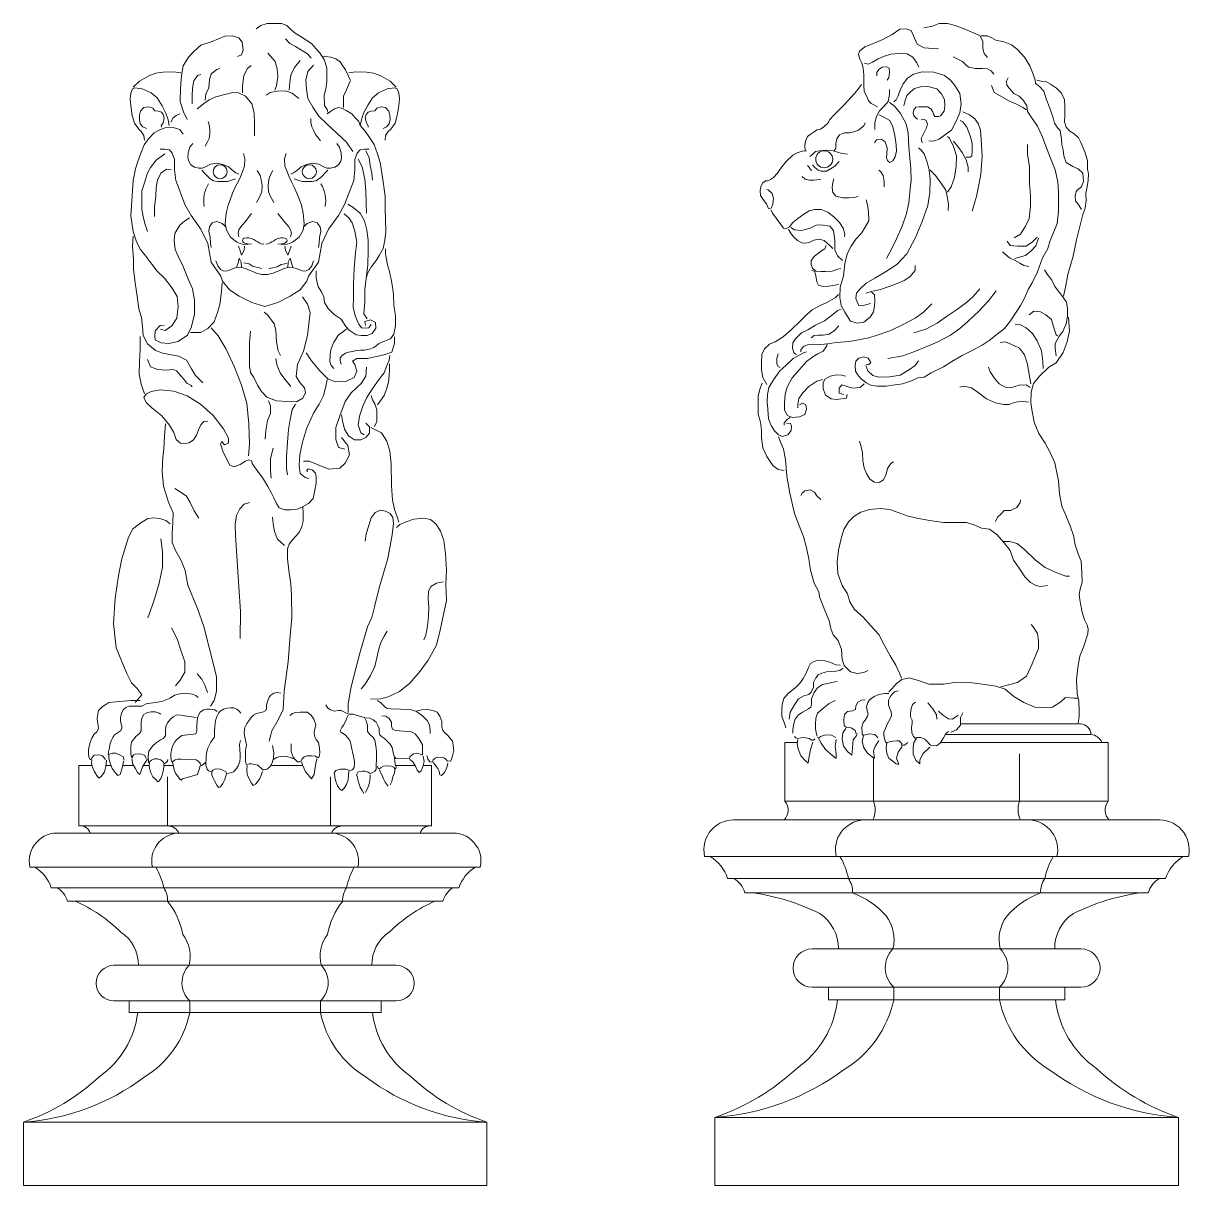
# Model space of a CAD drawing. Extents: x 23259 to 24153, y 21358 to 22248.
import ezdxf

# ---------------------------------------------------------------- set-up
doc = ezdxf.new("R2010")
doc.units = 0
doc.header["$MEASUREMENT"] = 0
doc.layers.add('www.cadpirate.com', color=7, linetype='CONTINUOUS', lineweight=5)

# ---------------------------------------------------------------- blocks, each defined once
blk = doc.blocks.new('A$C6BB95B9E')
at = {"layer": 'www.cadpirate.com'}
for p, q in [((809.57, 353.57), (717.82, 353.57)), ((817.67, 345.48), (706.14, 345.48)), ((583.25, 294.34), (583.25, 339.23)), ((592.71, 339.23), (583.25, 339.23)), ((661.25, 339.23), (660.85, 339.23)), ((830.91, 339.23), (702.3, 339.23)), ((830.91, 294.34), (830.91, 339.23)), ((651.13, 294.34), (651.13, 327.55)), ((763.03, 294.34), (763.03, 330.72)), ((42.5, 275.44), (42.5, 321.78)), ((52.47, 321.78), (42.5, 321.78)), ((67.14, 321.78), (63.14, 321.78)), ((84.33, 321.78), (76.12, 321.78)), ((96.43, 321.78), (91.96, 321.78)), ((114.76, 321.78), (107.55, 321.78)), ((110.41, 275.44), (110.41, 312.99)), ((179.76, 321.78), (179.84, 321.78)), ((189.41, 321.78), (214.07, 321.78)), ((235.26, 275.44), (235.26, 312.99)), ((284.92, 321.78), (299.96, 321.78)), ((306.17, 321.78), (312.5, 321.78)), ((312.5, 275.44), (312.5, 321.78)), ((707.08, 294.34), (583.25, 294.34)), ((707.08, 294.34), (830.91, 294.34)), ((707.08, 280), (546.75, 280)), ((707.08, 280), (867.41, 280)), ((177.5, 269.84), (28.26, 269.84)), ((177.5, 275.44), (42.5, 275.44)), ((177.5, 275.44), (312.5, 275.44)), ((177.5, 269.84), (326.74, 269.84)), ((707.08, 252.11), (521.77, 252.11)), ((707.08, 252.11), (892.39, 252.11)), ((177.5, 243.89), (5.01, 243.89)), ((177.5, 243.89), (349.99, 243.89)), ((707.08, 235.23), (539.4, 235.23)), ((707.08, 235.23), (874.76, 235.23)), ((177.5, 228.17), (21.42, 228.17)), ((177.5, 228.17), (333.58, 228.17)), ((707.08, 224.22), (552.62, 224.22)), ((707.08, 224.22), (861.54, 224.22)), ((177.5, 217.93), (33.73, 217.93)), ((177.5, 217.93), (321.27, 217.93)), ((707.08, 181.28), (604.15, 181.28)), ((707.08, 181.28), (810.01, 181.28)), ((177.5, 168.74), (69.42, 168.74)), ((177.5, 168.74), (285.58, 168.74)), ((707.08, 151.93), (604.15, 151.93)), ((616.52, 142.39), (616.52, 151.93)), ((666.57, 142.39), (666.57, 151.93)), ((707.08, 151.93), (810.01, 151.93)), ((747.59, 142.39), (747.59, 151.93)), ((797.63, 142.39), (797.63, 151.93)), ((177.5, 141.42), (69.42, 141.42)), ((80.93, 132.54), (80.93, 141.42)), ((127.51, 132.54), (127.51, 141.42)), ((177.5, 141.42), (285.58, 141.42)), ((227.49, 132.54), (227.49, 141.42)), ((274.07, 132.54), (274.07, 141.42)), ((707.08, 142.39), (616.52, 142.39)), ((707.08, 142.39), (797.63, 142.39)), ((177.5, 132.54), (80.93, 132.54)), ((177.5, 132.54), (274.07, 132.54)), ((177.5, 48.66), (0, 48.66)), ((0, 48.66), (0, 0)), ((177.5, 48.66), (355, 48.66)), ((355, 48.66), (355, 0)), ((884.58, 52.28), (529.58, 52.28)), ((529.58, 52.28), (529.58, 0)), ((884.58, 0), (884.58, 52.28)), ((0, 0), (177.5, 0)), ((355, 0), (177.5, 0)), ((529.58, 0), (884.58, 0))]:
    blk.add_line(p, q, dxfattribs=at)
for points in [[(178.27, 885.8), (181.93, 888.24), (186.61, 890), (192.71, 890), (197.8, 890), (201.67, 888.38), (205.18, 884.93), (208.18, 882.55), (212.04, 880.31), (217.13, 876.86), (220.59, 874.62), (224.25, 870.56), (226.69, 867.71), (230.36, 862.22), (232.39, 855.92), (232.39, 851.45), (232.39, 845.35), (231.99, 841.08), (230.36, 834.77), (230.56, 827.05), (232.6, 824), (233.21, 821.97)], [(654.15, 826.07), (649.28, 828.61), (647.34, 830.71), (646.05, 834.1), (643.95, 837.81), (643.63, 842.65), (643.63, 847.98), (643.69, 850.68), (643.28, 855.57), (642.06, 859.64), (640.64, 862.49), (639.62, 866.15), (640.43, 868.8), (644.51, 872.05), (648.99, 873.88), (658.35, 877.55), (665.28, 881.41), (671.19, 885.48), (676.07, 885.69), (679.94, 884.46), (682.59, 878.56), (684.63, 874.09), (689.92, 871.24), (696.44, 870.63), (700.92, 870.42)], [(689.74, 886.54), (696.26, 887.96), (701.35, 890), (707.66, 890), (713.57, 888.37), (719.88, 886.13), (727.62, 882.67), (732.92, 880.44), (734.95, 876.16), (734.95, 870.67), (735.77, 866.8), (738.41, 863.75)], [(125.52, 816.3), (122.67, 822.31), (120.14, 830.21), (120.46, 840.01), (121.09, 850.12), (122.36, 857.39), (126.47, 864.03), (130.58, 868.45), (135.96, 873.19), (144.5, 876.04), (154.31, 880.15), (160, 880.46), (165.06, 878.88), (167.59, 875.72), (168.23, 869.72), (166.96, 865.93), (164.11, 864.66)], [(200.74, 878.25), (204.15, 874.55), (208.43, 872.27), (217.54, 866.58), (220.39, 863.45)], [(733.56, 880.45), (738.18, 880.45), (741.78, 878.91), (745.37, 876.86), (750.51, 876.09), (756.67, 873.52), (761.29, 869.93), (766.68, 864.03), (770.79, 857.36), (773.36, 851.2), (774.9, 846.58), (775.16, 844.02), (778.24, 841.71), (781.58, 838.12), (783.37, 832.22), (786.2, 825.03), (788.77, 817.59), (789.79, 813.49), (792.36, 809.64), (794.16, 807.84), (795.18, 801.17), (795.44, 797.33), (796.49, 793.16), (796.75, 788.54), (798.55, 783.41), (803.68, 780.33), (807.79, 778.54), (811.39, 775.2), (811.9, 769.04), (810.36, 764.94), (807.28, 762.63), (806.27, 761.21), (805.45, 757.75), (805.78, 754.12), (808.42, 750.82), (810.4, 747.35)], [(192.58, 838.74), (193.85, 842.22), (194.8, 849.17), (194.48, 855.18), (192.9, 860.87), (187.21, 867.19)], [(203.66, 838.74), (203.97, 845.06), (204.92, 850.44), (207.77, 856.13), (211.88, 861.5)], [(228.53, 864.97), (235.59, 864.1), (239.4, 862.83), (242.58, 860.45), (243.85, 858.55), (246.71, 854.42), (249.09, 849.66), (250.2, 846.65)], [(644.32, 859.41), (647, 858.83), (650.26, 860.36), (654.67, 862.85), (659.46, 864.77), (664.45, 866.49), (670.58, 866.88), (676.91, 866.68), (681.32, 864), (684.39, 859.79), (685.92, 856.53)], [(712.23, 864.36), (715.67, 862.64), (719.28, 860.75), (721.51, 858.52), (723.91, 856.46), (729.24, 855.43), (734.56, 855.43), (738.51, 855.26), (741.26, 853.54), (743.32, 850.97)], [(84.11, 841.07), (88.88, 845.65), (96.02, 849.86), (101.52, 851.87), (107.02, 852.61), (115.08, 852.97), (120.58, 852.24)], [(129.32, 828.31), (129.32, 834.32), (129.63, 840.32), (130.58, 846.01), (133.43, 850.12), (135.96, 850.75)], [(139.12, 831.16), (139.76, 835.9), (141.97, 840.64), (142.6, 846.96), (143.87, 851.39), (148.3, 854.55), (150.51, 855.49)], [(167.91, 836.85), (167.91, 842.22), (168.86, 850.12), (171.71, 855.49), (174.55, 857.71)], [(222.33, 858), (217.9, 853.2), (216.42, 846.56), (216.79, 839.54), (217.9, 832.53), (221.6, 825.89), (226.4, 818.87), (232.31, 812.97), (240.07, 805.96), (247.46, 798.94), (252.26, 791.93)], [(285.64, 841.07), (280.87, 845.65), (273.73, 849.86), (268.23, 851.87), (262.73, 852.61), (254.67, 852.97), (249.17, 852.24)], [(653.71, 849.83), (653.71, 852.32), (655.25, 854.62), (657.74, 856.53), (661.19, 856.72), (663.11, 855.57), (663.3, 852.7), (662.72, 848.49), (661.57, 846.38)], [(666.58, 829.85), (668.51, 831.4), (670.07, 834.49), (671.62, 838.95), (673.94, 843.79), (677.24, 848.05), (681.7, 851.15), (688.48, 852.89), (697.21, 852.7), (705.54, 850.18), (710, 846.5), (713.3, 842.44), (717.17, 836.24), (718.14, 828.49), (717.17, 821.52), (714.65, 815.51), (710.78, 808.15), (704.38, 803.5), (701.28, 801.37), (697.01, 799.82), (693.52, 800.02)], [(92.72, 800.43), (92.36, 804.09), (90.26, 807.09), (88.37, 809.09), (85.07, 813.45), (83.42, 819.34), (82.24, 826.99), (81.77, 832.29), (82.28, 836.49), (83.56, 839.97), (85.39, 840.52), (91.08, 839.97), (97.86, 836.86), (102.44, 833.02), (106.28, 826.79), (109.22, 821.12), (110.87, 816.17), (111.78, 811.78)], [(245.28, 825.55), (245.12, 829.67), (245.28, 834.27), (247.5, 839.19), (249.41, 843.95), (250.52, 846.17)], [(277.03, 800.43), (277.39, 804.09), (279.49, 807.09), (281.38, 809.09), (284.68, 813.45), (286.33, 819.34), (287.51, 826.99), (287.98, 832.29), (287.47, 836.49), (286.19, 839.97), (284.35, 840.52), (278.67, 839.97), (271.89, 836.86), (267.31, 833.02), (263.47, 826.79), (260.53, 821.12), (258.88, 816.17), (257.97, 811.78)], [(641.97, 843.16), (638.28, 838.23), (634.27, 833.61), (628.42, 827.46), (620.4, 819.45), (617.63, 816.37), (616.09, 813.6), (613.01, 810.83), (610.54, 808.98), (607.77, 808.37), (605.61, 806.83), (602.53, 804.98), (600.68, 803.44), (599.14, 799.75), (598.53, 796.36), (598.84, 792.36)], [(754.15, 848.39), (752.94, 845.65), (753.29, 842.73), (755.01, 840.33), (758.61, 836.21), (762.56, 834.32), (765.83, 831.23), (768.58, 826.77), (769.09, 822.48), (772.01, 818.01), (776.82, 811.15), (780.14, 804.2), (782.72, 796.82), (784.78, 791.33), (787.19, 785.49), (790.28, 777.77), (792.17, 768.67), (792.69, 760.69), (792.69, 745.93), (791.83, 736.83), (789.6, 731.68), (786.51, 723.79), (784.62, 717.61), (780.66, 710.48), (776.71, 699.67), (772.59, 691.43), (769.5, 686.11), (766.73, 679.69), (763.81, 674.03), (759.86, 668.02), (756.08, 662.19), (751.45, 656.35), (745.78, 651.89), (739.76, 647.26), (734.22, 643.57), (727.18, 639.63), (719.11, 635.68), (711.2, 631.04), (704.68, 626.92), (695.23, 622.29), (689.9, 619.03), (685.09, 618.69), (680.28, 616.28), (673.24, 613.88), (667.74, 613.19), (660.77, 612.12), (654.24, 612.12), (649.6, 612.81), (645.48, 614.7), (641.36, 617.96), (638.78, 621.05), (637.41, 623.8), (637.06, 627.91), (637.58, 631.35), (639.81, 633.58), (643.59, 634.61), (647.03, 633.58), (649.09, 630.32), (647.37, 628.6), (645.48, 628.77)], [(674.33, 826.75), (674.72, 828.88), (675.49, 831.78), (676.66, 834.69), (679.18, 837.21), (682.47, 840.11), (687.12, 841.27), (692.75, 841.66), (699.53, 839.92), (703.21, 836.04), (705.54, 831.59), (705.74, 826.94), (705.15, 822.68), (702.44, 819.19), (701.08, 818.61), (697.98, 818.61), (697.21, 819.97), (696.43, 822.29), (695.27, 824.42), (692.55, 825.97), (689.84, 826.17), (685.96, 826.17), (683.44, 825.78), (681.89, 823.84), (681.5, 821.52), (682.08, 819.19), (683.44, 817.64), (684.8, 816.67)], [(741.45, 842.38), (743.39, 836.94), (748.06, 834.61), (754.67, 830.72), (760.11, 828.39), (765.55, 825.67), (768.28, 823.73)], [(776.28, 846.54), (779.46, 845.79), (783.03, 845.41), (786.78, 843.35), (791.28, 840.35), (795.03, 836.42), (797.47, 831.36), (797.65, 826.3), (797.65, 819.75), (797.47, 814.69), (798.78, 810.56), (801.4, 807.38), (804.78, 805.32), (807.99, 802.42), (809.87, 798.67), (812.87, 791.74), (814.93, 784.99), (815.12, 778.44), (815.68, 774.69), (815.49, 769.82), (814.74, 764.76), (813.62, 760.08), (813.99, 754.08), (813.24, 748.46), (811.37, 743.59), (808.74, 732.42), (806.68, 724.18), (804.05, 711.63), (802.18, 705.54), (799.93, 697.67), (798.05, 687.93), (796.74, 681)], [(133.11, 824.52), (137.86, 828.31), (142.29, 831.47), (147.35, 833.69), (154.31, 835.58), (160.32, 837.16), (164.75, 836.85), (170.12, 834.32), (174.87, 828.31), (176.77, 821.36), (177.08, 812.83), (177.08, 803.98)], [(185.94, 834.95), (189.1, 837.16), (194.48, 838.11), (200.81, 838.43), (205.87, 836.53), (210.93, 832.42)], [(652.18, 808.64), (652.18, 814.01), (653.33, 818.6), (655.63, 823.01), (659.08, 826.46), (662.34, 830.29), (663.3, 835.46), (663.3, 839.48)], [(94.26, 809.45), (91.55, 810.86), (89.55, 813.1), (88.84, 816.28), (89.08, 819.81), (89.79, 822.87), (92.38, 825.58), (95.8, 826.05), (99.1, 824.99), (100.63, 822.99), (103.46, 822.87), (105.7, 822.05), (107.11, 820.16), (107.94, 817.45), (106.99, 813.92), (105.58, 811.45), (105.7, 810.39)], [(232.57, 820.63), (235.27, 822.53), (238.29, 824.59), (241.47, 825.55), (244.32, 824.75), (247.34, 823.17), (251.47, 820.79), (254.17, 817.61), (256.87, 814.76)], [(275.49, 809.45), (278.2, 810.86), (280.2, 813.1), (280.91, 816.28), (280.67, 819.81), (279.96, 822.87), (277.37, 825.58), (273.95, 826.05), (270.65, 824.99), (269.12, 822.99), (266.29, 822.87), (264.05, 822.05), (262.64, 820.16), (261.81, 817.45), (262.76, 813.92), (264.17, 811.45), (264.05, 810.39)], [(663.3, 829.33), (667.13, 826.65), (671.73, 820.9), (676.14, 813.05), (677.68, 806.15), (678.27, 795.55), (679.03, 786.74), (679.61, 778.5), (679.99, 769.69), (679.42, 765.86), (678.08, 752.54), (676.35, 744.3), (673.09, 734.73), (668.68, 724.96), (665.21, 717.56), (661, 709.9)], [(113.01, 814.39), (114.77, 817.57), (117.13, 819.46), (119.72, 820.63)], [(141.63, 814.84), (142.35, 812.2), (142.83, 808.83), (142.83, 805.47), (142.35, 801.87), (140.91, 799.23), (139.23, 795.87)], [(220.2, 817.24), (220.2, 814.12), (220.92, 810.76), (222.12, 808.11), (223.81, 804.99), (225.97, 802.11), (227.65, 799.95)], [(256.87, 814.76), (257.97, 811.78), (261.75, 807.34), (265.1, 802.71), (268.58, 797.31), (271.28, 790.1), (273.34, 783.54), (275.33, 770.38), (277.12, 757.56), (277.12, 747.18), (277.37, 740.24), (277.49, 730.28), (276.9, 723.95), (275.5, 717.51), (272.56, 712.23), (270.1, 708.42), (266.7, 703.73), (263.65, 698.46), (262.83, 695.77)], [(621.08, 792.46), (622.25, 794.47), (622.25, 798), (622.93, 801.52), (624.94, 804.55), (628.97, 806.06), (632.67, 806.06), (635.86, 806.9), (639.73, 808.24), (643.59, 811.6), (644.77, 813.95)], [(655.53, 819.91), (659.6, 817.97), (663.67, 815.65), (665.8, 810.81), (667.55, 804.03), (668.51, 796.86), (668.71, 792.21), (667.74, 787.76), (665.92, 784.73), (663.36, 783.45), (661.83, 784.97), (660.95, 786.98), (661.34, 789.89), (661.54, 794.73), (659.98, 799.38), (656.88, 801.32), (653.39, 800.74), (651.84, 798.61)], [(687.51, 816.09), (689.45, 816.67), (691.39, 815.51), (692.55, 813.19), (691.78, 809.9), (690.42, 807.57), (688.87, 804.47), (687.71, 801.76), (688.29, 798.47)], [(717.46, 815.73), (719.63, 814.64), (722.7, 810.5), (725.22, 803.82), (726.67, 798.23), (726.67, 792.28), (726.31, 788.68), (725.22, 787.6), (723.06, 787.42), (722.16, 787.42)], [(719.45, 822.22), (724.68, 820.05), (728.65, 816.99), (731.36, 813.2), (732.98, 808.15), (733.53, 801.3), (734.25, 788.32), (733.35, 774.61), (731.72, 766.32), (730.1, 757.3), (728.47, 752.25), (726.67, 746.3)], [(105.06, 655.74), (108.7, 654.77), (113.8, 658.41), (117.44, 664.23), (118.65, 673.2), (117.68, 680.72), (114.04, 687.27), (108.21, 694.79), (102.39, 700.36), (98.43, 705.48), (93.77, 711.85), (89.84, 716.76), (86.65, 722.64), (84.19, 730.74), (82.23, 742.51), (84.19, 769.72), (85.91, 778.55), (87.58, 784.3), (89.61, 789.87), (92.52, 796.95), (95.81, 801.5), (100.24, 806.06), (104.04, 808.21), (108.35, 810.11), (114.68, 810.23), (119.87, 808.84), (122.4, 805.05)], [(129.73, 798.12), (127.62, 795.32), (126.22, 790.89), (125.99, 786.92), (126.69, 784.35), (128.32, 781.55), (131.13, 779.92), (134.4, 778.99), (136.97, 778.99), (139.01, 779.87), (143.37, 782.12), (148.48, 783.02), (152.84, 781.82), (157.04, 780.02), (160.65, 777.17), (162.75, 775.52), (165.01, 774.62)], [(240.02, 798.12), (242.13, 795.32), (243.53, 790.89), (243.76, 786.92), (243.06, 784.35), (241.42, 781.55), (238.62, 779.92), (235.35, 778.99), (232.78, 778.99), (230.74, 779.87), (226.38, 782.12), (221.27, 783.02), (216.91, 781.82), (212.71, 780.02), (209.1, 777.17), (207, 775.52), (204.74, 774.62)], [(707.87, 760.71), (710.58, 764.86), (713.11, 771.89), (714.37, 780.37), (714.55, 788.66), (712.38, 795.7), (709.32, 802.01), (707.69, 803.27)], [(712.41, 799.68), (715.66, 795.71), (718.91, 791.02), (722.16, 785.61), (723.6, 779.84), (723.6, 776.24)], [(769.05, 797.31), (769.05, 789.93), (770.61, 780.22), (770.61, 767.39), (771.39, 758.07), (771.39, 749.91), (770.22, 740.59), (767.5, 734.76), (763.61, 728.54), (758.94, 725.82)], [(108.35, 790.16), (101.78, 785.35), (97.4, 779.66), (94.77, 774.84), (93.02, 768.72), (90.83, 761.71), (90.83, 755.15), (90.83, 747.71), (91.71, 742.02), (93.02, 736.77), (95.21, 730.64)], [(104.85, 793.66), (108.35, 793.66), (111.86, 793.22), (114.05, 790.6), (115.8, 785.78), (115.8, 777.91), (116.67, 769.59), (119.3, 763.03), (123.68, 751.21), (128.5, 742.9), (135.95, 732.39), (141.2, 721.45), (143.83, 707.01), (151.28, 696.51), (152.59, 692.57), (157.85, 686.01), (165.29, 681.19), (174.93, 676.38), (184.87, 673.07)], [(168.55, 790.34), (169.71, 786.27), (169.42, 780.74), (167.97, 776.95), (166.27, 772.49), (164.48, 768.69), (162.58, 765), (160.2, 759.89), (158.53, 755.72), (156.82, 750.82), (155.34, 744.54), (154.6, 736.6), (155.53, 731.63), (158.62, 726.21), (163.6, 722.54), (166, 721.38), (169.53, 720.46), (172.24, 720.62)], [(264.9, 793.66), (261.4, 793.66), (257.89, 793.22), (255.7, 790.6), (253.95, 785.78), (253.95, 777.91), (253.08, 769.59), (250.45, 763.03), (246.07, 751.21), (241.25, 742.9), (233.8, 732.39), (228.55, 721.45), (225.92, 707.01), (218.47, 696.51), (217.16, 692.57), (211.9, 686.01), (204.46, 681.19), (194.82, 676.38), (184.87, 673.07)], [(201.2, 790.34), (200.04, 786.27), (200.33, 780.74), (201.78, 776.95), (203.48, 772.49), (205.27, 768.69), (207.17, 765), (209.55, 759.89), (211.22, 755.72), (212.93, 750.82), (214.41, 744.54), (215.15, 736.6), (214.22, 731.63), (211.13, 726.21), (206.15, 722.54), (203.75, 721.38), (200.22, 720.46), (197.5, 720.62)], [(262.21, 792.32), (264.79, 787.15), (265.5, 781.28), (266.91, 775.41), (267.38, 770.01)], [(599.74, 792.4), (596.41, 792.08), (592.59, 790.81), (589.41, 789.06), (584.32, 784.14), (580.19, 779.06), (577.65, 775.24), (574.47, 772.07), (572.24, 770.32), (570.02, 769.37), (568.27, 769.37), (566.36, 767.78), (564.77, 765.08), (564.3, 762.06), (564.45, 758.09), (566.52, 755.07), (569.06, 751.74), (570.81, 748.24), (572.72, 748.4), (573.99, 751.58), (574.47, 755.87), (573.52, 759.84), (570.34, 762.54), (569.38, 762.7)], [(602.26, 787.93), (604.61, 789.94), (606.8, 791.95), (609.82, 792.46), (615.2, 792.96), (620.24, 792.46), (626.79, 790.28), (631.16, 789.77)], [(648.87, 675.6), (646.06, 674.76), (642.41, 673.64), (639.89, 673.92), (638.49, 676.72), (637.64, 679.52), (638.21, 683.45), (641.01, 686.81), (645.5, 691.02), (652.23, 694.94), (660.37, 699.71), (669.07, 705.31), (676.64, 713.44), (683.38, 726.06), (688.43, 738.39), (692.64, 750.45), (694.32, 760.54), (694.6, 770.91), (693.8, 777.66), (692.17, 783.79), (690.01, 790.11), (687.66, 792.99), (685.67, 794.79)], [(113.17, 777.91), (109.67, 778.34), (105.29, 775.28), (102.66, 770.03), (101.78, 764.34), (101.34, 757.34), (100.47, 749.46), (100.47, 742.02)], [(256.33, 785.98), (259.39, 780.11), (261.5, 770.71), (262.21, 761.79), (262.44, 752.4), (262.68, 744.65)], [(600.58, 781.21), (601.59, 780.2), (602.93, 778.19), (603.94, 777.35)], [(604.44, 781.55), (606.12, 779.53), (608.64, 777.52), (611, 776.85), (615.03, 776.85), (618.22, 778.53), (621.41, 780.71), (624.77, 784.23)], [(694.34, 777.84), (698.67, 773.52), (703.18, 767.03), (706.43, 762.34), (707.51, 757.47), (708.59, 751.52), (708.23, 746.65)], [(136.61, 777.62), (138.86, 775.22), (140.97, 772.97), (142.92, 771.16), (145.62, 769.51), (148.93, 768.91), (152.24, 768.91), (156.29, 768.91), (158.7, 769.66), (162.45, 770.86)], [(179.15, 777.28), (181.27, 773.62), (182.23, 770.54), (182.81, 765.92), (182.62, 761.1), (181.07, 757.45), (178.57, 752.82)], [(191.16, 777.28), (189.04, 773.62), (188.08, 770.54), (187.5, 765.92), (187.69, 761.1), (189.23, 757.45), (191.74, 752.82)], [(233.14, 777.62), (230.89, 775.22), (228.78, 772.97), (226.83, 771.16), (224.12, 769.51), (220.82, 768.91), (217.51, 768.91), (213.46, 768.91), (211.05, 769.66), (207.3, 770.86)], [(596.38, 772.82), (598.73, 770.64), (601.76, 769.96), (605.28, 769.96), (607.8, 770.13), (610.83, 770.64)], [(620.83, 771.06), (619.92, 768.1), (619.47, 764.24), (619.92, 760.37), (622.2, 757.64), (627.66, 756.51), (632.21, 756.28), (636.76, 756.73), (639.26, 757.64)], [(655.19, 777.65), (656.78, 776.29), (658.6, 773.56), (659.28, 769.01), (659.28, 764.92)], [(248.55, 751.46), (252.27, 749.14), (257.84, 744.73), (261.33, 738.69), (262.96, 731.72), (264.12, 724.06), (264.12, 715.7), (263.89, 705.02), (262.49, 694.57), (261.56, 686.21), (261.56, 676.92), (260.87, 667.63), (263.42, 663.69)], [(645.5, 754.93), (646.62, 751.01), (647.18, 745.68), (647.46, 738.67), (644.66, 733.91), (641.85, 729.42), (637.64, 724.66), (634, 719.33), (630.91, 713.44), (629.23, 705.88), (628.1, 696.62), (625.58, 687.93), (625.3, 680.09), (626.42, 673.92), (629.23, 668.87), (633.44, 661.86), (638.77, 660.46), (643.82, 661.3), (648.59, 664.95), (651.11, 669.15), (651.95, 673.36), (652.23, 677.56), (651.95, 682.05), (649.43, 684.57), (645.22, 683.45)], [(165.04, 726.53), (164.49, 729.27), (165.04, 732.01), (166.5, 734.2), (169.79, 738.04), (174.73, 744.43)], [(204.71, 726.53), (205.26, 729.27), (204.71, 732.01), (203.25, 734.2), (199.96, 738.04), (195.02, 744.43)], [(266.44, 659.51), (264.58, 656.95), (261.8, 656.49), (259.01, 656.95), (256.91, 659.74), (254.13, 666.01), (252.5, 672.74), (252.73, 679.94), (252.96, 689.93), (253.43, 702.23), (254.36, 714.31), (255.29, 722.44), (253.89, 730.8), (251.8, 737.3), (249.48, 740.78), (245.76, 744.26)], [(572.65, 747.08), (573.86, 744.68), (576.66, 740.88), (580.07, 735.87), (582.27, 733.07), (584.08, 732.67), (586.68, 734.27), (589.29, 737.47), (593.1, 740.48), (597.7, 743.88), (601.71, 746.48), (605.92, 747.49), (611.13, 747.49), (616.14, 745.48), (620.75, 741.88), (625.16, 737.47), (627.97, 733.27), (629.17, 728.46), (628.97, 726.46)], [(127.33, 741.08), (123.55, 738.82), (119.78, 735.43), (116.01, 729.02), (115.63, 723.74), (116.38, 716.96), (118.65, 711.68), (122.42, 703.76), (126.57, 693.58), (129.59, 686.8), (131.1, 678.12), (131.1, 667.19), (128.46, 657.01), (125.82, 651.36), (118.65, 646.46), (111.48, 644.95), (105.44, 645.33), (100.91, 647.59), (100.69, 650.17), (100.93, 654.53), (104.82, 658.65), (107.73, 658.9)], [(154.72, 734.43), (152.33, 736.64), (148.25, 738.34), (144.67, 737.15), (142.45, 734.26), (141.94, 730.86), (142.96, 726.09), (143.31, 721.66), (143.82, 718.43)], [(215.03, 734.43), (217.42, 736.64), (221.5, 738.34), (225.08, 737.15), (227.3, 734.26), (227.81, 730.86), (226.78, 726.09), (226.44, 721.66), (225.93, 718.43)], [(587.87, 733.62), (590.68, 731.82), (595.49, 731.42), (598.09, 732.02), (602.5, 733.22), (607.11, 735.43), (610.72, 735.83), (617.73, 734.83), (620.54, 731.42), (621.54, 723.61), (621.54, 716.6), (623.55, 712), (627.35, 708.39)], [(84.02, 727.07), (83.71, 719.25), (84.34, 709.56), (84.34, 701.75), (85.59, 691.43), (87.15, 681.12), (88.4, 671.43), (90.59, 664.87), (91.22, 657.99), (91.84, 651.11), (94.97, 644.55), (101.23, 639.55), (106.86, 637.36), (111.87, 636.42), (119.06, 635.17), (125.01, 632.04), (128.76, 625.48), (131.89, 620.48), (137.52, 614.85)], [(184.11, 720.82), (182.23, 721.18), (180.71, 721.9), (179.48, 722.62), (177.96, 723.49), (176.58, 724.43), (174.55, 725.37), (172.67, 725.81), (171.08, 725.88), (169.2, 725.44), (168.26, 724.94), (167.82, 724), (168.04, 722.91), (168.69, 722.12), (170.07, 721.47), (171.88, 721.11), (174.84, 720.89)], [(185.64, 720.82), (187.52, 721.18), (189.04, 721.9), (190.27, 722.62), (191.79, 723.49), (193.17, 724.43), (195.2, 725.37), (197.08, 725.81), (198.67, 725.88), (200.55, 725.44), (201.49, 724.94), (201.93, 724), (201.71, 722.91), (201.06, 722.12), (199.68, 721.47), (197.87, 721.11), (194.91, 720.89)], [(586.03, 732.18), (587.79, 729.4), (589.84, 726.48), (592.91, 723.7), (596.13, 721.94), (598.91, 721.8), (601.84, 722.09), (605.5, 723.99), (609.45, 724.72), (613.25, 723.85), (615.59, 721.8), (618.08, 719.46), (619.98, 717.56)], [(753.49, 723.16), (755.74, 719.91), (761.49, 719.41), (768, 719.41), (773, 722.66), (776.5, 726.16)], [(777.5, 725.41), (775.5, 719.66), (771.75, 715.91), (767.5, 712.16), (761.24, 710.41), (759.24, 709.91)], [(164.67, 719.41), (165.97, 715.91), (167.14, 712.53), (169.09, 716.43), (169.48, 719.28)], [(205.08, 719.41), (203.78, 715.91), (202.61, 712.53), (200.66, 716.43), (200.27, 719.28)], [(277.38, 717.31), (277.38, 713.64), (278.93, 705.22), (280.51, 700.1), (282.09, 691.44), (283.47, 682.58), (283.86, 673.92), (285.04, 666.24), (285.04, 658.37), (283.86, 652.07), (281.1, 648.33), (275.39, 646.16), (271.9, 644.58), (270.13, 643.19), (268.35, 641.92), (265.82, 640.78), (263.92, 640.27), (261.26, 639.77), (258.34, 639.64), (255.17, 639.39), (252.13, 638.75), (249.09, 638.25), (246.81, 637.49), (244.15, 635.72), (242.75, 633.82), (242.63, 631.92), (243.51, 629.13)], [(614.81, 719.99), (613.89, 717.23), (611.38, 715.91), (609.14, 714.2), (605.98, 711.83), (603.47, 708.54), (603.47, 705.24), (604.26, 702.48), (607.03, 700.37), (611.12, 699.98), (614.28, 699.98), (619.55, 700.37), (620.87, 700.64), (623.77, 701.82), (626.01, 702.22)], [(147.51, 708.22), (148.93, 704.26), (151.05, 701.42), (153.27, 700.43), (155.3, 700.13), (157, 700.72), (160.12, 702.13), (163.24, 702.98), (166.03, 703.21), (168.33, 702.69), (170.04, 702.17), (178.54, 698.8), (180.64, 698.17), (182.66, 697.74), (184.28, 697.66), (184.87, 697.66)], [(163.24, 702.98), (164.67, 707.33), (165.32, 710.19), (166.88, 707.2), (167.18, 702.95)], [(168.83, 706.67), (173.06, 705.77), (176.08, 703.81), (180.91, 702.75), (182.42, 702)], [(222.24, 708.22), (220.82, 704.26), (218.7, 701.42), (216.48, 700.43), (214.45, 700.13), (212.74, 700.72), (209.63, 702.13), (206.51, 702.98), (203.72, 703.21), (201.42, 702.69), (199.71, 702.17), (191.21, 698.8), (189.11, 698.17), (187.09, 697.74), (185.47, 697.66), (184.87, 697.66)], [(206.51, 702.98), (205.08, 707.33), (204.43, 710.19), (202.87, 707.2), (202.57, 702.95)], [(749.99, 715.16), (751.99, 713.16), (755.24, 710.41), (758.99, 708.66), (763.24, 706.41), (766.25, 704.66), (770, 703.91)], [(201.75, 706.21), (197.5, 705.43), (194.43, 703.55), (189.57, 702.63), (188.04, 701.92)], [(224.38, 700.38), (224.38, 694.8), (225.77, 688.3), (228.33, 684.35), (230.19, 680.64), (230.65, 676.22), (233.44, 671.58), (238.09, 667.17), (243.43, 663.45), (246.92, 657.88), (249.48, 655.09), (254.82, 651.38), (258.77, 650.91), (263.42, 650.91), (267.14, 652.54), (269.93, 656.72), (269.7, 660.9), (265.98, 662.99), (261.56, 661.6), (262.03, 658.58)], [(603.74, 701.03), (605.85, 700.11), (606.64, 698), (607.16, 695.11), (607.69, 692.08), (609.01, 689.57), (611.51, 688.78), (615.2, 688.52), (619.95, 689.18), (622.98, 689.71), (624.43, 689.97)], [(650.55, 684.85), (656.44, 686.25), (663.18, 688.49), (669.35, 690.74), (674.68, 692.98), (678.89, 695.78), (683.1, 700.83), (683.1, 704.47)], [(782.07, 701.37), (784.22, 697.84), (787.56, 693.33), (789.91, 688.43), (793.64, 683.92), (796.59, 679.8), (798.94, 676.47), (799.72, 671.57), (799.72, 665.69), (798.74, 660), (796, 653.93), (793.25, 650.59), (790.11, 644.91), (790.11, 640.99), (790.9, 635.5)], [(152.15, 691.26), (151.71, 684.69), (150.4, 674.63), (148.65, 668.5), (146.02, 661.5), (141.2, 656.25), (135.95, 653.19), (128.06, 653.19)], [(173.97, 654.34), (173.16, 645.84), (173.16, 636.52), (173.16, 627.61), (173.97, 622.75), (176.4, 618.7), (179.24, 613.03), (182.48, 608.17), (186.53, 603.72), (193.83, 600.88), (202.34, 600.48), (209.23, 600.07), (214.09, 602.91), (216.12, 607.36), (215.31, 611.01), (211.66, 615.06), (208.82, 619.51), (210.04, 628.83), (214.5, 638.95), (217.74, 651.1), (218.55, 660.01), (219.77, 668.51), (217.74, 674.99), (213.69, 680.66)], [(569.51, 613.56), (566.32, 618.94), (565.32, 624.71), (565.32, 630.49), (565.52, 636.47), (567.71, 640.65), (571.5, 644.24), (575.89, 646.23), (581.87, 650.02), (588.05, 655.4), (594.83, 661.97), (600.02, 667.15), (604.2, 670.54), (610.38, 673.92), (615.37, 676.31), (621.75, 679.9), (624.34, 682.49)], [(662.18, 633.41), (673.55, 635.36), (681.89, 638.55), (691.84, 642.46), (699.83, 645.83), (710.13, 651.33), (717.23, 656.3), (723.27, 661.62), (732.15, 669.78), (739.25, 677.41), (745.11, 685.22)], [(682.07, 653.1), (691.13, 655.94), (699.83, 660.55), (707.11, 665.52), (714.57, 670.67), (722.38, 676.35), (727.35, 680.78), (732.5, 686.64)], [(592.12, 636.56), (590.15, 637.82), (589.02, 641.2), (589.3, 645.28), (591.27, 648.52), (595.92, 653.02), (600.85, 655.27), (606.63, 658.93), (613.67, 662.17), (619.02, 666.39), (623.81, 670.05), (626.35, 671.04)], [(595.5, 638.53), (595.5, 640.07), (597.47, 642.47), (600.57, 643.73), (604.37, 644.01), (608.03, 643.73), (615.78, 644.72), (622.4, 645.56), (632.68, 646.27), (647.47, 649.22), (654.02, 651.2), (664.44, 654.72), (672.75, 658.94), (682.89, 664.29), (689.37, 668.8), (695.71, 675.13)], [(184.5, 668.92), (187.34, 666.49), (192.21, 660.01), (193.42, 655.15), (193.83, 646.24), (195.04, 639.36), (197.07, 635.71)], [(770.29, 666.87), (774.02, 669.61), (778.93, 669.02), (783.05, 666.87), (787.36, 663.34), (788.93, 657.65), (791.09, 651.57), (792.07, 650.79)], [(807.94, 354.32), (808.16, 355.84), (808.6, 359.1), (808.6, 363.89), (808.38, 370.64), (807.07, 376.96), (806.64, 387.4), (807.51, 396.77), (809.25, 405.47), (812.3, 413.09), (815.13, 422.67), (815.43, 426.32), (814.87, 429.26), (812.77, 433.32), (810.95, 439.2), (809.55, 445.78), (809.13, 448.51), (808.57, 452.85), (809.27, 456.63), (810.95, 462.23), (810.67, 469.51), (810.11, 478.19), (808.15, 482.95), (805.6, 490.69), (804.22, 497.75), (802.07, 504.41), (798.93, 512.06), (795.39, 520.29), (793.63, 529.7), (792.84, 539.7), (791.27, 547.15), (789.9, 553.53), (786.76, 560.79), (782.45, 568.63), (777.74, 575.88), (774.21, 584.51), (772.24, 594.31), (771.65, 599.75), (771.84, 607.59), (773.61, 614.26), (778.32, 619.75), (785.38, 626.61), (791.07, 630.14), (796.37, 637.98), (799.51, 646.21), (801.27, 654.64), (800.4, 665.07)], [(143.97, 656.77), (149.24, 650.69), (155.32, 640.57), (161.81, 626.8), (167.08, 613.03), (171.13, 599.26), (172.75, 583.47), (173.16, 567.68), (172.34, 558.77)], [(247.57, 655.97), (245.16, 654.08), (242.5, 652.18), (240.85, 650.66), (239.2, 648.25), (237.68, 645.85), (236.54, 642.93), (235.4, 639.89), (234.9, 636.48), (234.77, 631.03), (235.78, 627.99), (237.68, 625.71)], [(603.39, 649.08), (605.64, 651.05), (608.74, 651.19), (612.54, 651.19), (617.05, 651.9), (621.13, 654.85), (624.66, 658.51)], [(759.68, 659.54), (763.21, 659.35), (768.11, 656.8), (772.82, 652.48), (776.55, 646.99), (779.69, 639.15), (780.67, 631.12), (781.06, 625.82)], [(89.34, 650.17), (89.34, 640.17), (89.03, 631.11), (88.72, 621.42), (90.28, 613.6), (92.78, 606.41)], [(216.52, 637.74), (220.58, 631.66), (227.06, 623.97), (233.55, 617.49), (239.22, 615.46), (246.92, 615.87), (253.41, 618.7), (255.43, 623.56), (253.81, 628.83), (252.19, 631.26), (255.43, 633.28), (263.54, 633.28), (276.1, 636.12), (282.18, 638.14), (284.21, 645.03), (284.21, 649.88)], [(594.52, 597.98), (596.78, 599.2), (599.21, 597.98), (599.73, 594.51), (598.51, 590.52), (594.35, 588.61), (588.79, 588.26), (585.31, 589.82), (583.06, 593.82), (582.88, 599.54), (583.4, 606.14), (584.97, 611.52), (588.79, 618.46), (594.35, 625.05), (599.73, 631.13), (604.59, 634.77), (608.59, 637.03), (612.58, 638.94), (615.36, 643.1), (615.71, 643.97)], [(771.65, 613.86), (770.67, 619.55), (769.1, 628.96), (766.74, 636.21), (763.01, 641.31), (758.5, 643.27), (752.22, 646.01), (748.1, 645.62)], [(261.08, 574.96), (258.36, 576.42), (256.48, 582.69), (257.53, 589.17), (260.03, 596.9), (263.17, 603.58), (267.14, 609.85), (272.58, 617.58), (276.34, 622.39), (278.43, 628.03), (280.11, 632), (280.73, 635.55)], [(584.59, 583.98), (587.5, 583.64), (588.39, 581.63), (588.06, 578.28), (585.6, 574.93), (581.46, 573.71), (578.22, 575.05), (575.32, 578.06), (572.75, 582.08), (570.63, 587.1), (570.07, 594.58), (569.62, 599.83), (569.85, 605.81), (570.98, 611.29), (574.5, 616.92), (579.43, 623.96), (584.08, 628.04), (589.57, 633.39), (597.46, 637.61), (599.86, 638.46)], [(579.72, 626.56), (578.17, 627.27), (577.19, 629.1), (577.19, 630.93), (577.19, 633.46), (578.17, 636.84)], [(94.97, 632.67), (97.48, 627.04), (103.11, 624.85), (109.05, 624.54), (114.68, 624.85), (117.18, 623.92), (120.63, 620.17), (122.82, 617.66), (125.32, 614.54), (128.45, 612.66), (129.39, 611.73)], [(193.42, 633.28), (194.23, 628.42), (196.66, 622.35), (200.31, 617.49), (204.77, 611.82)], [(246.11, 564.03), (241.25, 565.25), (239.22, 571.32), (239.22, 580.64), (242.46, 589.55), (246.52, 600.48), (250.97, 606.96), (258.68, 614.25), (262.32, 619.92), (262.73, 626.8)], [(271.33, 597.94), (273.21, 600.66), (276.34, 605.05), (278.23, 609.85), (279.69, 615.28), (280.11, 620.71), (280.53, 624.68), (280.53, 629.28)], [(645.31, 627.91), (646.85, 623.97), (650.63, 620.36), (655.27, 619.16), (663.52, 619.33), (671.42, 620.71), (678.63, 624.83), (682.93, 627.91), (685.51, 631.69)], [(739.27, 626.61), (740.45, 623.08), (743.39, 618.57), (747.32, 614.06), (752.03, 611.51), (756.15, 610.92), (762.62, 612.88), (768.11, 613.28), (771.06, 611.12)], [(232.74, 617.08), (231.52, 611.01), (229.9, 604.93), (226.66, 598.45), (222.2, 591.57), (216.93, 579.42), (213.69, 569.3), (211.66, 559.58), (211.25, 551.48), (212.07, 545.41), (215.71, 542.17), (218.55, 541.36)], [(612.24, 617.42), (607.72, 616.03), (601.47, 611.86), (596.95, 607.18), (594, 602.67), (593.13, 598.15), (593.13, 595.72)], [(629.73, 619.83), (626.86, 620.6), (623.11, 620.83), (617.8, 619.83), (613.82, 617.62), (612.5, 614.75), (612.5, 610.45), (614.27, 605.26), (618.69, 602.5), (622.44, 601.95), (630.4, 602.94), (630.95, 605.7)], [(141.25, 585.35), (138.3, 585.02), (135.84, 582.56), (134.2, 578.79), (132.72, 574.7), (130.26, 571.09), (126.98, 568.8), (123.54, 568.3), (120.25, 568.63), (117.14, 571.25), (115.17, 576.66), (111.89, 582.23), (105.98, 589.45), (98.44, 595.67), (94.18, 599.61), (92.37, 603.87), (94.34, 606.33), (97.95, 608.13), (104.84, 609.28), (115.33, 608.29), (125.34, 604.85), (135.67, 598.46), (145.35, 589.77), (153.22, 579.61), (157, 572.4), (157, 568.47), (154.11, 567.38), (151.94, 569.76), (151.1, 568.01), (152.99, 561.77), (158.14, 551.59), (161.42, 550.44), (166.18, 552.08), (170.12, 554.7), (172.65, 555.77), (175.02, 554.88), (175.31, 552.96), (176.94, 550.46), (179.6, 546.77), (183.88, 540.86), (187.28, 535.4), (189.8, 530.78), (191.87, 526.8), (193.79, 522.22), (195.86, 518.98), (200.29, 517.5), (204.72, 517.5), (209.74, 517.95), (213.88, 519.72), (218.46, 522.22), (221.85, 526.21), (223.04, 531.23), (224.22, 537.87), (224.22, 542.59), (223.63, 545.54), (221.26, 548.2), (218.16, 548.79), (216.98, 547.46), (217.87, 546.72)], [(565.74, 614.42), (563.98, 609.9), (562.72, 604.63), (562.72, 597.84), (562.72, 590.81), (564.48, 584.53), (565.23, 578.5), (565.23, 572.73), (566.24, 564.94), (569.51, 558.41), (574.03, 551.38), (578.06, 548.36), (582.58, 547.61)], [(628.41, 605.92), (624.87, 606.8), (624.76, 610.56), (626.75, 613.32), (630.84, 611.88), (635.04, 610.67), (640.78, 611.11), (643.99, 613.87)], [(717.3, 611.51), (720.63, 612.3), (726.13, 610.92), (731.23, 607.4), (737.7, 602.49), (744.57, 599.36), (750.85, 598.18), (754.97, 598.18), (758.89, 599.75), (764.39, 600.73), (769.88, 599.95)], [(187.75, 600.88), (189.37, 597.24), (189.37, 591.17), (186.94, 585.9), (185.72, 578.21), (185.31, 571.73)], [(266.31, 605.05), (267.35, 601.7), (269.23, 598.57), (270.7, 593.97), (270.7, 589.38), (270.7, 585.2), (269.03, 581.23)], [(208.42, 598.45), (205.99, 594.41), (204.36, 586.71), (203.15, 579.02), (202.34, 569.3), (201.53, 557.96), (201.53, 549.05), (202.34, 544.19)], [(243.73, 590.21), (244.35, 585.62), (246.03, 579.35), (248.95, 574.13), (253.55, 571.2), (258.36, 570.99), (262.33, 572.87), (265.05, 576.22), (265.05, 581.02), (262.33, 583.74)], [(143.21, 367.27), (146.07, 371.4), (147.97, 378.39), (147.97, 389.51), (145.43, 399.99), (142.25, 412.06), (138.12, 428.26), (133.35, 441.92), (126.04, 459.71), (123.81, 471.15), (120.95, 478.77), (116.82, 485.76), (113.9, 492.44), (113.9, 499.06), (114.41, 507.73), (114.66, 515.12), (111.09, 523.27), (107.27, 535.5), (106.25, 546.71), (106.76, 558.17), (107.63, 564.04), (108.12, 573.88), (108.94, 583.22)], [(587.16, 588.11), (585.04, 586.54), (582.8, 584.09), (582.69, 582.41)], [(214.5, 554.72), (218.96, 554.72), (225.85, 551.88), (233.95, 548.64), (242.46, 549.45), (246.52, 553.1), (249.76, 559.58), (248.54, 566.87), (243.68, 572.94)], [(266.02, 580.56), (274.33, 576.49), (278.43, 570.2), (280.63, 562.53), (281.72, 552.68), (281.99, 535.99), (282.82, 525.04), (284.19, 517.65), (286.38, 512.18), (287.47, 508.07)], [(578.31, 573.45), (580.07, 568.68), (582.08, 563.91), (583.59, 556.12), (584.6, 543.31), (587.11, 530.25), (590.63, 514.68), (594.42, 504.75), (597.44, 496.96), (599.7, 488.42), (601.46, 479.88), (602.97, 471.34), (605.73, 461.3), (609.25, 454.77), (609.76, 450.75), (613.54, 441.08), (617.06, 432.54), (618.32, 426.51), (620.33, 421.74), (624.1, 417.47), (626.61, 410.44), (627.11, 402.9), (628.62, 398.38), (633.4, 393.36), (638.68, 392.1), (643.71, 392.86), (646.72, 394.36)], [(191.39, 564.84), (189.37, 556.74), (189.37, 547.43), (189.77, 541.76)], [(640.36, 570), (641.63, 565.68), (642.65, 561.11), (642.9, 555.02), (643.92, 549.68), (645.7, 545.37), (648.24, 541.05), (651.8, 538.76), (655.36, 538.51), (658.66, 540.54), (660.7, 544.86), (661.71, 549.18), (664.26, 552.99), (666.54, 554.26)], [(115.96, 533.91), (120.93, 530.8), (124.97, 528.01), (127.77, 523.04), (130.88, 516.82), (134.3, 511.23)], [(595.37, 528.35), (596.39, 530.38), (598.42, 532.16), (602.49, 532.92), (605.79, 531.14), (607.83, 528.1), (610.88, 525.3)], [(173.18, 523.04), (169.13, 521.79), (165.71, 518.38), (163.22, 513.09), (162.29, 506.57), (162.6, 497.87), (163.53, 482.33), (165.09, 458.41), (166.33, 439.77), (166.02, 418.95)], [(213.92, 519.77), (214.35, 514.67), (214.35, 508.94), (213.29, 504.7), (211.37, 500.66), (208.82, 497.69), (206.06, 494.5), (203.51, 491.11), (202.24, 487.71), (202.24, 480.07), (203.3, 471.15), (204.79, 460.53), (205.42, 451.83), (205.64, 434.74), (204.36, 421.36), (202.88, 401.19), (199.68, 378.77), (199.04, 364.54), (195.22, 356.69), (190.33, 348.2), (189.51, 345.08), (188.17, 340.26)], [(784.26, 459.51), (779.07, 458.71), (775.47, 459.51), (771.47, 461.91), (767.08, 466.3), (762.28, 473.48), (758.29, 479.07), (755.89, 486.26), (751.1, 492.25), (745.5, 498.64), (739.91, 502.63), (733.91, 503.43), (728.72, 505.82), (722.33, 507.82), (713.14, 507.82), (704.74, 507.82), (693.96, 509.41), (684.37, 511.01), (676.77, 513.01), (669.98, 515.4), (663.59, 517.8), (656.3, 518.54), (648.08, 517.77), (641.4, 515.71), (636, 512.38), (631.89, 508.27), (628.29, 502.36), (626.23, 495.43), (624.18, 486.7), (623.15, 477.71), (623.66, 468.72), (627, 459.48), (631.12, 453.06), (632.92, 447.15), (636.51, 441.24), (643.2, 435.34), (649.11, 428.66), (655.28, 422.13), (659.39, 414.17), (663.76, 405.69), (668.13, 398.5), (670.96, 392.34), (672.5, 388.49)], [(744.66, 508.54), (745.96, 511.92), (748.82, 514.51), (751.16, 517.11), (756.1, 517.11), (760.78, 519.19), (763.38, 523.08), (763.63, 525.16)], [(112.4, 506.81), (109.16, 509.33), (104.47, 510.95), (99.61, 511.49), (95.29, 510.77), (90.06, 507.53), (83.76, 502.85), (80.52, 496.55), (75.31, 479.96), (72.84, 467.26), (70.37, 449.97), (68.95, 430.57), (71.07, 411.87), (79.19, 392.12), (82.93, 384.91), (86.79, 381.05), (90.65, 375.84), (85.64, 369.94)], [(190.9, 511.85), (191.21, 506.88), (192.46, 500.98), (194.63, 495.07), (199.92, 490.1)], [(261.67, 493.45), (262.54, 499.1), (264.5, 505.61), (266.45, 511.47), (269.5, 515.38), (273.41, 517.33), (277.32, 516.46), (281.01, 514.73), (282.97, 511.69), (283.4, 507.13), (282.53, 498.23), (279.05, 480.21), (272.54, 457.64), (268.84, 443.2), (266.88, 435.17), (263.62, 428), (257.76, 407.82), (253.19, 390.02), (250.79, 380.8), (248.84, 368.86), (248.84, 362.35)], [(265.93, 372.39), (273.73, 372.88), (279.34, 374.34), (288.13, 378.49), (295.93, 384.82), (303.98, 393.84), (310.08, 402.37), (316.42, 413.83), (319.35, 425.28), (323.99, 447.95), (323.5, 460.38), (323.99, 471.46), (323.26, 483.89), (322.04, 494.13), (319.36, 501.2), (316.18, 506.56), (311.79, 509.97), (306.43, 511.19), (299.11, 510.22), (293.25, 508.27), (288.38, 506.32), (285.69, 503.88)], [(105.29, 495.38), (106.59, 485.37), (106.59, 473.63), (103.98, 461.45), (100.06, 447.53), (95.27, 434.91)], [(750.64, 493.22), (755.32, 493.22), (761.04, 491.66), (767.01, 486.99), (774.81, 479.2), (782.61, 473.23), (790.14, 469.85), (798.46, 466.74), (801.32, 466.74)], [(306.67, 417.97), (308.13, 421.63), (309.59, 428.45), (310.33, 436.01), (310.57, 443.08), (310.08, 449.41), (310.33, 455.02), (312.03, 458.67), (316.42, 461.36), (321.55, 462.33)], [(748.7, 382.06), (761.48, 385.25), (768.28, 390.04), (772.67, 399.63), (777.47, 411.2), (777.47, 417.19), (776.67, 422.78), (773.47, 427.97), (771.87, 429.57)], [(113.56, 427.08), (117.91, 418.82), (120.52, 410.12), (123.57, 400.99), (123.57, 393.16), (120.09, 387.07), (116.61, 382.72)], [(278.61, 424.7), (276.22, 420.79), (273.83, 416.01), (272.09, 409.94), (270.79, 404.07), (269.27, 397.56), (265.79, 390.62), (261.88, 383.89), (258.84, 380.41)], [(625.66, 398.48), (622.17, 398.89), (617.66, 400.73), (613.76, 401.76), (609.05, 402.37), (605.76, 401.35), (602.89, 399.71), (601.25, 396.84), (599.41, 392.53), (597.15, 388.23), (595.1, 385.36), (592.64, 382.49), (588.54, 379.21), (585.87, 376.76), (582.38, 373.07), (581.15, 368.76), (580.95, 364.26), (580.95, 359.54), (583, 354.01), (584.02, 350.53)], [(627.92, 396.22), (625.25, 394.58), (622.38, 393.97), (619.1, 393.76), (614.99, 393.56), (611.51, 392.33), (608.84, 391.1), (606.99, 388.85), (605.15, 385.16), (605.15, 381.67), (603.3, 377.99), (601.46, 376.14), (597.77, 375.12), (593.66, 372.66), (589.97, 367.53), (587.31, 362.62), (586.49, 357.29)], [(133.15, 391.85), (136.63, 387.94), (139.24, 382.72), (140.99, 377.5)], [(623.4, 385.98), (620.12, 385.57), (616.02, 384.54), (611.92, 383.72), (608.23, 381.26), (605.56, 377.58), (603.51, 372.86), (603.51, 368.35), (603.1, 366.3), (601.25, 365.07), (596.74, 362.62), (593.46, 360.16), (591.2, 357.08), (590.18, 353.8), (589.36, 349.09), (589.36, 346.43)], [(662.79, 378.07), (665.19, 380.46), (668.78, 384.45), (672.78, 387.65), (678.37, 388.85), (686.36, 386.45), (693.56, 384.06), (704.74, 384.06), (713.14, 385.25), (722.73, 385.65), (734.71, 384.06), (744.7, 382.46), (751.89, 380.06), (758.69, 374.47), (766.28, 370.08), (774.67, 366.49), (780.66, 366.09), (788.26, 366.49), (794.65, 370.48), (798.25, 373.68), (804.64, 373.28), (807.84, 373.28)], [(133.84, 373.7), (131.99, 375.24), (129.23, 376.31), (125.84, 376.93), (123.38, 377.08), (118.62, 376.47), (115.85, 375.55), (112.46, 373.39), (108.62, 371.7), (106.01, 370.63), (94.07, 368.94), (92.38, 368.02), (90.68, 367.1), (88.38, 367.1), (84.23, 367.1), (81.15, 367.1), (78.38, 366.02), (76.69, 364.48), (75.15, 361.87), (74.38, 358.34), (74.38, 355.88), (74.85, 353.42), (75.31, 351.73), (75.31, 350.04), (74.38, 348.35), (72.08, 346.82), (69.92, 345.28), (68.54, 343.13), (67.62, 341.13), (66.54, 338.52), (65.77, 334.22), (65.26, 332.22), (64.86, 330.24), (65.36, 330.14), (66.45, 330.54), (68.23, 331.23), (70.5, 331.13), (73.67, 329.95), (76.54, 328.37), (77.33, 325.7)], [(197.23, 377.2), (194.41, 377.55), (191.93, 377.2), (189.46, 375.61), (188.23, 374.03), (187.35, 371.38), (186.29, 368.21), (186.29, 365.38), (185.76, 363.8), (183.99, 362.92), (181.87, 362.21), (178.52, 361.5), (176.22, 360.27), (174.46, 358.51), (172.69, 356.04), (171.1, 353.92), (169.69, 350.75), (168.99, 347.04), (169.34, 344.57), (170.58, 338.93), (170.93, 337.87), (170.75, 335.75), (170.05, 333.64), (170.05, 330.82), (170.05, 327.99), (170.05, 324.82), (170.75, 322.7), (171.28, 322.53), (172.87, 322.88), (174.64, 322.88), (177.11, 322.53), (179.58, 322), (180.46, 321.29), (182.05, 319.7), (183.64, 318.47), (184.17, 318.47), (186.64, 319), (188.93, 320.94), (190.52, 323.76), (191.58, 327.29), (191.93, 331.34), (190.7, 337.16)], [(662.85, 376.87), (659.91, 376.87), (655.09, 376.04), (651.53, 374.57), (647.96, 372.06), (646.7, 369.96), (645.65, 366.82), (646.28, 363.47), (647.12, 361.16), (646.49, 359.48), (644.61, 356.55), (643.14, 354.67), (642.09, 351.1), (642.3, 346.08), (643.56, 344.61), (644.61, 345.24), (648.17, 345.87), (652.16, 345.45), (653.62, 343.98), (654.46, 342.93)], [(669.98, 378.97), (667.25, 378.13), (665.37, 376.46), (663.9, 374.36), (662.64, 371.64), (662.64, 367.86), (663.9, 364.72), (664.53, 362.84), (664.95, 360.32), (664.32, 358.44), (662.85, 355.71), (661.38, 352.78), (660.33, 350.06), (659.08, 347.12), (659.08, 344.82), (659.49, 342.3), (660.33, 339.58), (660.96, 339.16), (663.48, 339.79), (665.79, 340.42), (668.93, 340.63), (670.82, 340.63), (672.71, 338.53), (672.65, 337.2), (674.83, 337.37), (677.52, 339.22)], [(89.5, 371.6), (85.62, 371.6), (82.33, 371.6), (79.42, 371.21), (65.44, 369.85), (63.11, 368.5), (60.4, 366.56), (57.68, 363.85), (57.1, 361.14), (56.52, 357.84), (56.72, 355.13), (57.3, 352.42), (57.49, 349.9), (56.33, 347.58), (54.2, 345.83), (52.45, 342.54), (51.29, 339.64), (50.71, 337.12), (49.93, 334.21), (49.93, 330.53), (50.22, 328.06), (51.1, 326.19), (52.22, 326.19), (52.34, 327.68), (54.21, 329.68), (57.83, 329.8), (60.57, 329.05), (62.94, 326.44)], [(231.75, 368.17), (233.13, 365.59), (235.11, 364.41), (238.09, 363.22), (241.46, 363.81), (243.44, 363.81), (246.02, 362.62), (249.19, 361.04), (252.56, 361.04), (258.11, 359.26), (261.28, 358.47), (262.67, 355.89), (263.46, 352.72), (263.46, 350.35), (263.46, 347.77), (265.44, 345.39), (267.82, 343.22), (269.21, 341.04), (270, 336.88), (270.4, 332.72), (270.4, 326.78), (270.16, 321.4), (270.16, 318.72), (269.14, 317.32), (266.97, 316.18), (265.57, 315.67), (264.93, 316.05), (264.17, 316.68), (261.62, 317.32), (259.71, 317.32), (257.54, 317.07), (256.14, 316.56), (255.37, 315.03), (255.37, 313.63)], [(271.27, 371.46), (274.11, 369.51), (276.95, 366.67), (278.73, 365.25), (281.57, 365.08), (296.24, 364.54), (301.03, 362.95), (306, 359.57), (309.38, 356.2), (310.98, 352.83), (311.51, 348.22), (311.51, 346.27)], [(621.76, 371.43), (617.25, 369.17), (613.35, 366.1), (608.23, 361.8), (606.99, 357.9), (606.58, 353.39), (606.58, 349.71), (607.41, 345.81), (608.02, 344.17)], [(644.82, 372.06), (641.88, 371.64), (639.15, 370.17), (637.69, 367.45), (637.27, 364.51), (635.17, 363.47), (631.19, 363.05), (628.88, 360.74), (628.46, 356.76), (628.67, 352.36), (630.35, 350.89), (632.02, 351.1), (634.54, 350.27), (637.06, 348.59), (637.9, 346.08), (638.94, 346.08)], [(683.24, 370.31), (680.89, 368.46), (679.88, 365.27), (679.37, 361.9), (679.54, 358.88), (680.72, 356.53), (680.72, 353.84), (680.21, 351.15), (680.38, 346.61), (681.73, 343.92), (683.24, 342.41), (684.42, 343.08), (687.28, 343.25), (690.31, 341.91), (692.32, 340.06), (693.84, 338.38), (694.85, 337.37), (697.03, 337.04), (699.39, 336.87), (702.08, 338.88), (704.6, 342.92), (706.62, 346.28), (708.64, 347.79)], [(692.66, 369.68), (696.57, 365.1), (699.29, 360.51), (699.63, 357.28)], [(105.31, 361.01), (103.94, 361.69), (100.87, 362.88), (97.96, 362.88), (95.06, 362.2), (92.16, 360.67), (90.62, 357.94), (90.11, 355.21), (90.11, 352.65), (90.28, 350.43), (90.28, 348.38), (89.08, 346.16), (86.52, 344.29), (84.3, 341.73), (82.94, 339.51), (82.25, 336.61), (82.25, 333.37), (82.42, 330.64), (82.5, 329.1), (83.26, 327.79), (83.48, 327.79), (83.59, 328.55), (84.36, 329.87), (85.68, 330.42), (87.99, 330.75), (90.62, 330.42), (93.04, 329.32), (94.03, 327.02)], [(132.23, 358.57), (121.64, 360.02), (119.28, 360.56), (116.92, 360.38), (114.74, 359.11), (112.75, 357.12), (110.39, 354.4), (109.12, 351.5), (108.76, 348.24), (108.76, 344.43), (107.12, 342.44), (105.13, 341.35), (101.86, 339.36), (98.96, 336.46), (96.06, 332.65), (95.7, 328.48), (95.88, 324.68), (95.95, 324.06), (96.53, 323.71), (96.77, 324.76), (98.17, 325.81), (100.15, 326.86), (102.72, 326.74), (105.4, 326.04), (107.03, 324.64), (107.5, 323.13), (107.97, 323.01), (109.13, 323.83), (110.3, 325.11), (110.77, 326.28)], [(148.47, 363.06), (146.57, 364.25), (144.78, 364.73), (142.87, 364.97), (140.36, 364.97), (137.86, 364.25), (135.47, 362.58), (134.04, 360.32), (133.32, 358.17), (133.09, 355.43), (132.97, 352.57), (132.97, 350.31), (132.97, 347.92), (132.13, 345.9), (121.37, 344.7), (119.46, 343.04), (117.32, 341.37), (116.01, 339.82), (114.81, 337.67), (113.86, 335.65), (113.38, 333.14), (113.02, 331.12), (113.02, 328.26), (113.14, 326.11), (113.38, 324.92), (113.83, 324.42), (114.5, 324.51), (114.98, 325.28), (116.32, 326.04), (118.04, 326.62), (120.81, 326.62), (132.24, 325.95), (133.87, 324.99), (135.4, 323.46), (135.69, 321.93), (136.55, 321.65), (137.7, 322.41), (139.13, 323.84), (139.13, 324.32)], [(166.49, 361.9), (165.25, 363.34), (163.4, 364.78), (161.13, 365.81), (158.87, 365.81), (155.98, 365.6), (153.3, 364.78), (150.83, 363.34), (149.39, 361.69), (148.16, 359.22), (147.54, 356.96), (146.92, 354.28), (146.71, 351.4), (146.51, 347.9), (146.51, 345.02), (146.51, 343.38), (145.07, 341.94), (143.63, 339.67), (142.39, 337), (141.15, 334.53), (140.59, 332.18), (140.06, 329.27), (139.93, 326.36), (139.79, 323.71), (139.79, 321.99), (140.19, 320.4), (140.85, 318.81), (141.91, 317.75), (143.5, 317.22), (144.43, 316.96), (144.7, 317.49), (145.23, 318.15), (146.55, 318.81), (148.93, 319.08), (151.05, 318.81), (153.31, 317.89), (155.03, 316.96), (155.56, 315.9), (156.75, 315.64), (158.74, 316.17), (160.99, 316.96), (162.84, 318.55), (164.57, 321.59), (165.89, 324.9), (166.16, 327.81), (166.16, 330.33), (165.76, 333.77), (165.49, 337.74), (166.42, 340.92)], [(204.28, 360.13), (205.93, 361.62), (208.77, 362.37), (212.06, 362.67), (217.45, 362.52), (220.44, 360.28), (222.54, 357.14), (223.88, 352.95), (223.13, 349.66), (222.84, 347.27), (222.99, 344.28), (224.33, 341.59), (225.98, 339.35), (226.88, 335.01), (227.03, 331.72), (226.86, 329.66), (226.25, 328), (225.65, 327.55), (224.89, 328), (223.83, 328.76), (220.66, 329.21), (217.48, 329.21), (215.06, 328.45), (213.54, 326.94), (212.64, 324.98), (211.43, 324.52), (209.91, 324.52), (208.7, 325.88), (206.58, 328), (205.07, 332.08), (205.07, 335.56), (205.22, 338.28)], [(248.87, 360.25), (248.1, 358.85), (247.21, 356.68), (246.32, 354.52), (245.17, 352.48), (243.9, 350.7), (243.26, 349.3), (242.75, 348.15), (243.13, 347.13), (244.41, 346.37), (246.57, 345.09), (248.61, 342.8), (250.02, 340.76), (250.91, 338.34), (251.29, 335.41), (252.69, 329.81), (253.59, 324.84), (253.71, 322.42), (253.46, 320.25), (252.18, 318.47), (250.53, 317.83), (249.25, 318.09), (247.34, 318.98), (246.96, 318.98), (244.66, 318.98), (242.88, 318.98), (240.96, 318.47), (239.43, 317.83), (238.41, 316.68), (238.03, 315.41)], [(262.26, 358.13), (265.29, 357.96), (267.97, 356.71), (270.11, 354.92), (271.36, 352.43), (272.43, 349.93), (272.61, 347.26), (273.14, 345.29), (274.22, 344.05), (276.54, 342.44), (278.5, 340.66), (280.82, 338.16), (282.43, 335.49), (283.32, 331.56), (284.21, 328.17), (284.57, 324.43), (284.93, 321.75), (285.49, 320.39), (285.4, 319.44), (284.62, 319.44), (283.65, 320.51), (281.7, 321.19), (278.71, 321.42), (275.84, 321.19), (274, 320.28), (272.74, 319.13), (271.71, 319.36), (271.13, 321.19)], [(274.54, 359.85), (277.7, 359.45), (280.06, 357.68), (282.03, 354.92), (282.03, 351.77), (282.82, 349.6), (284.99, 348.62), (297.29, 347.43), (300.05, 345.86), (303.01, 342.51), (305.57, 337.58), (305.57, 332.85), (305.57, 329.9), (304.96, 329.85), (303.95, 330.49), (302.55, 330.99), (300.77, 331.12), (299.13, 330.61), (297.73, 329.98), (296.08, 328.46), (295.83, 326.81), (285.22, 327.19), (284.59, 328.08)], [(301.39, 363.66), (305.12, 364.37), (309.38, 364.72), (313.82, 363.83), (316.84, 362.59), (318.97, 359.57), (320.57, 355.49), (320.57, 351.06), (321.28, 348.57), (322.52, 346.98), (325.18, 344.67), (328.74, 340.41), (328.91, 339.17), (329.62, 333.31), (328.74, 329.05), (328.03, 326.57), (327.14, 324.8)], [(715.95, 360.34), (711.53, 357.28), (708.47, 357.45), (704.05, 360.51), (700.82, 363.4)], [(710.51, 347.26), (714.59, 348.95), (717.82, 352.69), (717.82, 358.47), (719.52, 362.04)], [(629.93, 349.97), (627.57, 346.61), (627.07, 342.08), (628.08, 336.53), (631.44, 332.16), (634.47, 329.64), (634.81, 332.16), (635.65, 341.4), (638.34, 344.93)], [(590.55, 343.89), (591.61, 342.83), (593.08, 342.43), (595.35, 342.96), (598.02, 343.23), (601.75, 342.43), (603.89, 341.23), (605.09, 341.23), (606.15, 342.16)], [(593.21, 341.63), (592.55, 338.43), (593.48, 334.43), (595.35, 329.23), (598.82, 325.5), (600.95, 323.5), (601.48, 326.97), (602.82, 334.03), (604.69, 339.5)], [(608.21, 343.29), (608.88, 342.62), (609.64, 343.1), (610.5, 344.05), (613.55, 345), (618.5, 345.1), (622.13, 343.2)], [(609.26, 342.24), (611.07, 338.72), (614.31, 334.06), (618.31, 330.44), (622.51, 327.11), (622.41, 330.53), (621.74, 336.25), (622.51, 341.58)], [(643.55, 344.43), (642.37, 340.73), (643.55, 335.69), (646.58, 331.15), (651.46, 327.29), (651.96, 327.29), (651.12, 332.83), (652.46, 336.36), (655.16, 340.9)], [(683.75, 342.08), (682.06, 339.39), (681.39, 335.86), (681.39, 330.48), (683.41, 325.78), (686.61, 322.92), (686.61, 325.95), (689.13, 330.82), (694.17, 335.86)], [(661.21, 338.72), (660.71, 335.36), (661.21, 330.99), (662.72, 327.29), (668.44, 323.09), (670.63, 322.42), (668.61, 327.29), (669.96, 331.83), (673.15, 336.2)], [(52.34, 325.81), (52.22, 323.69), (52.59, 320.83), (54.46, 316.84), (56.83, 313.23), (57.7, 311.98), (59.82, 313.48), (62.07, 316.84), (63.07, 321.08), (63.57, 325.69)], [(65.56, 329.55), (65.44, 327.43), (66.56, 323.57), (67.93, 319.33), (70.3, 316.34), (72.42, 313.98), (74.04, 314.72), (75.54, 318.96), (76.41, 323.2), (76.66, 325.07)], [(83.14, 327.18), (83.77, 322.82), (85.51, 319.58), (87.51, 316.34), (89.13, 314.85), (90, 316.84), (91.25, 320.58), (93.24, 323.94), (95.12, 326.56)], [(96.66, 323.6), (96.43, 321.91), (96.5, 319.61), (97.04, 317.62), (97.88, 315.47), (99.27, 313.17), (101.18, 311.18), (102.95, 309.18), (103.87, 309.64), (105.33, 311.87), (106.4, 314.32), (107.17, 317.31), (107.55, 320.76), (107.55, 322.53)], [(114.23, 324.21), (114.92, 321.07), (115.46, 318.46), (116.61, 315.93), (118.53, 313.02), (120.37, 310.87), (120.75, 310.56), (121.98, 311.49), (133.3, 314.78), (134.53, 318.54), (135.37, 321.38)], [(191.69, 326.44), (193.99, 327.77), (196.66, 328.62), (200.55, 328.86), (203.7, 328.13), (207.22, 326.92)], [(212.9, 324.53), (213.86, 322.35), (214.74, 319.96), (216.1, 316.93), (218.09, 314.7), (220.73, 311.59), (222.64, 314.94), (223.28, 318.68), (224.38, 324.61), (224.77, 326.95)], [(296.12, 326.25), (298.3, 324.43), (300.24, 321.34), (301.72, 318.03), (303.09, 316.32), (304.69, 317.69), (305.95, 320.77), (306.86, 324.88), (306.18, 328.99)], [(326.4, 325.23), (324.8, 325.11), (323.54, 326.59), (322.06, 327.62), (319.66, 327.96), (317.03, 328.08), (315.32, 327.28), (313.95, 326.02), (313.37, 324.2), (311.32, 324.54), (309.83, 326.94), (309.03, 329.33)], [(314.06, 323.97), (315.66, 321.8), (317.49, 319.52), (318.51, 317.46), (318.86, 314.61), (320.23, 314.15), (322.51, 316.32), (324.34, 320.2), (325.03, 323.51)], [(144.46, 316.67), (144.46, 314.39), (145.36, 312.04), (146.6, 309.49), (148.12, 306.73), (149.37, 304.86), (151.09, 305.41), (152.75, 307.83), (154.41, 310.94), (155.59, 315.43)], [(171.46, 321.64), (171.28, 318.65), (171.46, 314.94), (173.05, 311.41), (174.64, 308.24), (176.05, 306.48), (177.81, 307.36), (179.4, 309.3), (180.99, 311.77), (182.4, 314.94), (183.11, 317.23)], [(238.41, 315.46), (238.64, 312.48), (239.33, 309.72), (240.59, 306.17), (242.32, 303.64), (244.04, 302.61), (245.76, 304.33), (247.48, 307.08), (248.86, 310.64), (249.09, 314.66), (249.32, 317.41)], [(255.9, 313.29), (256.17, 310.71), (256.82, 308.13), (257.83, 305.1), (259.49, 302.61), (260.78, 300.4)], [(265.57, 314.67), (265.66, 312.46), (265.01, 308.5), (264, 305.46), (262.07, 301.05)], [(272.84, 318.53), (273.58, 316.41), (274.78, 314.02), (275.88, 311.45), (277.08, 309.05), (279.38, 305.92)], [(284.44, 319.54), (284.44, 317.52), (284.08, 315.4), (283.06, 313.01), (282.23, 309.51), (280.85, 307.03)]]:
    blk.add_lwpolyline(points, dxfattribs=at)
for centre, radius in [((613.34, 785.93), 6.51), ((150.73, 776.42), 5.37), ((219.02, 776.42), 5.37)]:
    blk.add_circle(centre, radius, dxfattribs=at)
for centre, radius, start, end in [((162.42, 754.12), 24.29, 147.98226, 190.43089), ((207.33, 754.12), 24.29, 349.56911, 32.01774), ((809.15, 345.05), 8.53, 2.87823, 87.17119), ((816.98, 335.95), 9.55, 20.08273, 85.86373), ((575.11, 287.53), 10.62, 314.83981, 39.94093), ((635.1, 287.89), 17.28, 332.84682, 21.93392), ((779.06, 287.89), 17.28, 158.06608, 207.15318), ((839.05, 287.53), 10.62, 140.05907, 225.16019), ((544.23, 257.12), 23.01, 83.7347, 192.57599), ((644.79, 257.26), 22.82, 94.59344, 193.02881), ((769.37, 257.26), 22.82, 346.97119, 85.40656), ((869.93, 257.12), 23.01, 347.42401, 96.2653), ((25.92, 248.55), 21.42, 83.7347, 192.57599), ((43.86, 268.06), 7.51, 13.75804, 100.44597), ((119.52, 248.67), 21.24, 94.59344, 193.02881), ((110.71, 266.41), 9.04, 22.34304, 91.86098), ((244.29, 266.41), 9.04, 88.13902, 157.65696), ((235.48, 248.67), 21.24, 346.97119, 85.40656), ((311.38, 267.69), 7.83, 81.74549, 164.0505), ((329.08, 248.55), 21.42, 347.42401, 96.2653), ((509.17, 224.9), 31.95, 18.86714, 58.39625), ((577.76, 224.39), 55.15, 11.33681, 30.17354), ((836.4, 224.39), 55.15, 149.82646, 168.66319), ((904.99, 224.9), 31.95, 121.60375, 161.13286), ((-6.72, 218.56), 29.74, 18.86714, 58.39625), ((57.13, 218.08), 51.34, 11.33681, 30.17354), ((297.87, 218.08), 51.34, 149.82646, 168.66319), ((361.72, 218.56), 29.74, 121.60375, 161.13286), ((533.98, 218.67), 19.45, 16.60472, 58.39678), ((618.53, 225.46), 16.51, 355.71395, 36.29861), ((795.63, 225.46), 16.51, 143.70139, 184.28605), ((880.18, 218.67), 19.45, 121.60322, 163.39528), ((16.38, 212.75), 18.11, 16.60472, 58.39678), ((95.08, 219.08), 15.37, 355.71395, 36.29861), ((259.92, 219.08), 15.37, 143.70139, 184.28605), ((338.62, 212.75), 18.11, 121.60322, 163.39528), ((533.11, 50.36), 175.78, 64.0925, 81.5407), ((612.09, 162.98), 65.38, 41.92951, 69.49445), ((802.07, 162.98), 65.38, 110.50555, 138.07049), ((881.05, 50.36), 175.78, 98.4593, 115.9075), ((-9.24, 108.2), 120.13, 45.61904, 65.98939), ((65.84, 182.11), 57.17, 10.34482, 38.78916), ((289.16, 182.11), 57.17, 141.21084, 169.65518), ((364.24, 108.2), 120.13, 114.01061, 134.38096), ((591.93, 181.59), 32.34, 359.46272, 56.22844), ((636.6, 188.47), 30.23, 346.2442, 37.03025), ((777.56, 188.47), 30.23, 142.96975, 193.7558), ((822.23, 181.59), 32.34, 123.77156, 180.53728), ((58.04, 169.02), 30.11, 359.46272, 56.22844), ((99.62, 175.43), 28.14, 346.2442, 37.03025), ((255.38, 175.43), 28.14, 142.96975, 193.7558), ((296.96, 169.02), 30.11, 123.77156, 180.53728), ((604.15, 166.61), 14.68, 90, 270), ((680.71, 166.9), 20.6, 135.71694, 226.64009), ((733.45, 166.9), 20.6, 313.35991, 44.28306), ((810.01, 166.61), 14.68, 270, 90), ((69.42, 155.08), 13.66, 90, 270), ((140.67, 155.36), 19.17, 135.71694, 226.64009), ((214.33, 155.36), 19.17, 313.35991, 44.28306), ((285.58, 155.08), 13.66, 270, 90), ((549.64, 150.87), 74.49, 304.90594, 353.46262), ((586.45, 159.17), 81.85, 301.07, 348.16723), ((827.71, 159.17), 81.85, 191.83277, 238.93), ((864.51, 150.87), 74.49, 186.53738, 235.09406), ((18.68, 140.43), 69.33, 304.90594, 353.46262), ((52.94, 148.16), 76.19, 301.07, 348.16723), ((302.06, 148.16), 76.19, 191.83277, 238.93), ((336.32, 140.43), 69.33, 186.53738, 235.09406), ((473.43, 217.29), 174.3, 288.79293, 312.98444), ((940.73, 217.29), 174.3, 227.01556, 251.20707), ((-52.27, 202.26), 162.25, 288.79293, 312.98444), ((-12.02, 222.48), 174.24, 273.95581, 306.76243), ((367.02, 222.48), 174.24, 233.23757, 266.04419), ((407.27, 202.26), 162.25, 227.01556, 251.20707), ((516.67, 239.02), 187.18, 273.95581, 306.76243), ((897.49, 239.02), 187.18, 233.23757, 266.04419)]:
    blk.add_arc(centre, radius, start, end, dxfattribs=at)

msp = doc.modelspace()

# ---------------------------------------------------------------- block references
at = {"layer": 'www.cadpirate.com'}
msp.add_blockref('A$C6BB95B9E', (23259.37, 21358.47), dxfattribs=at)

doc.saveas('drawing.dxf')
